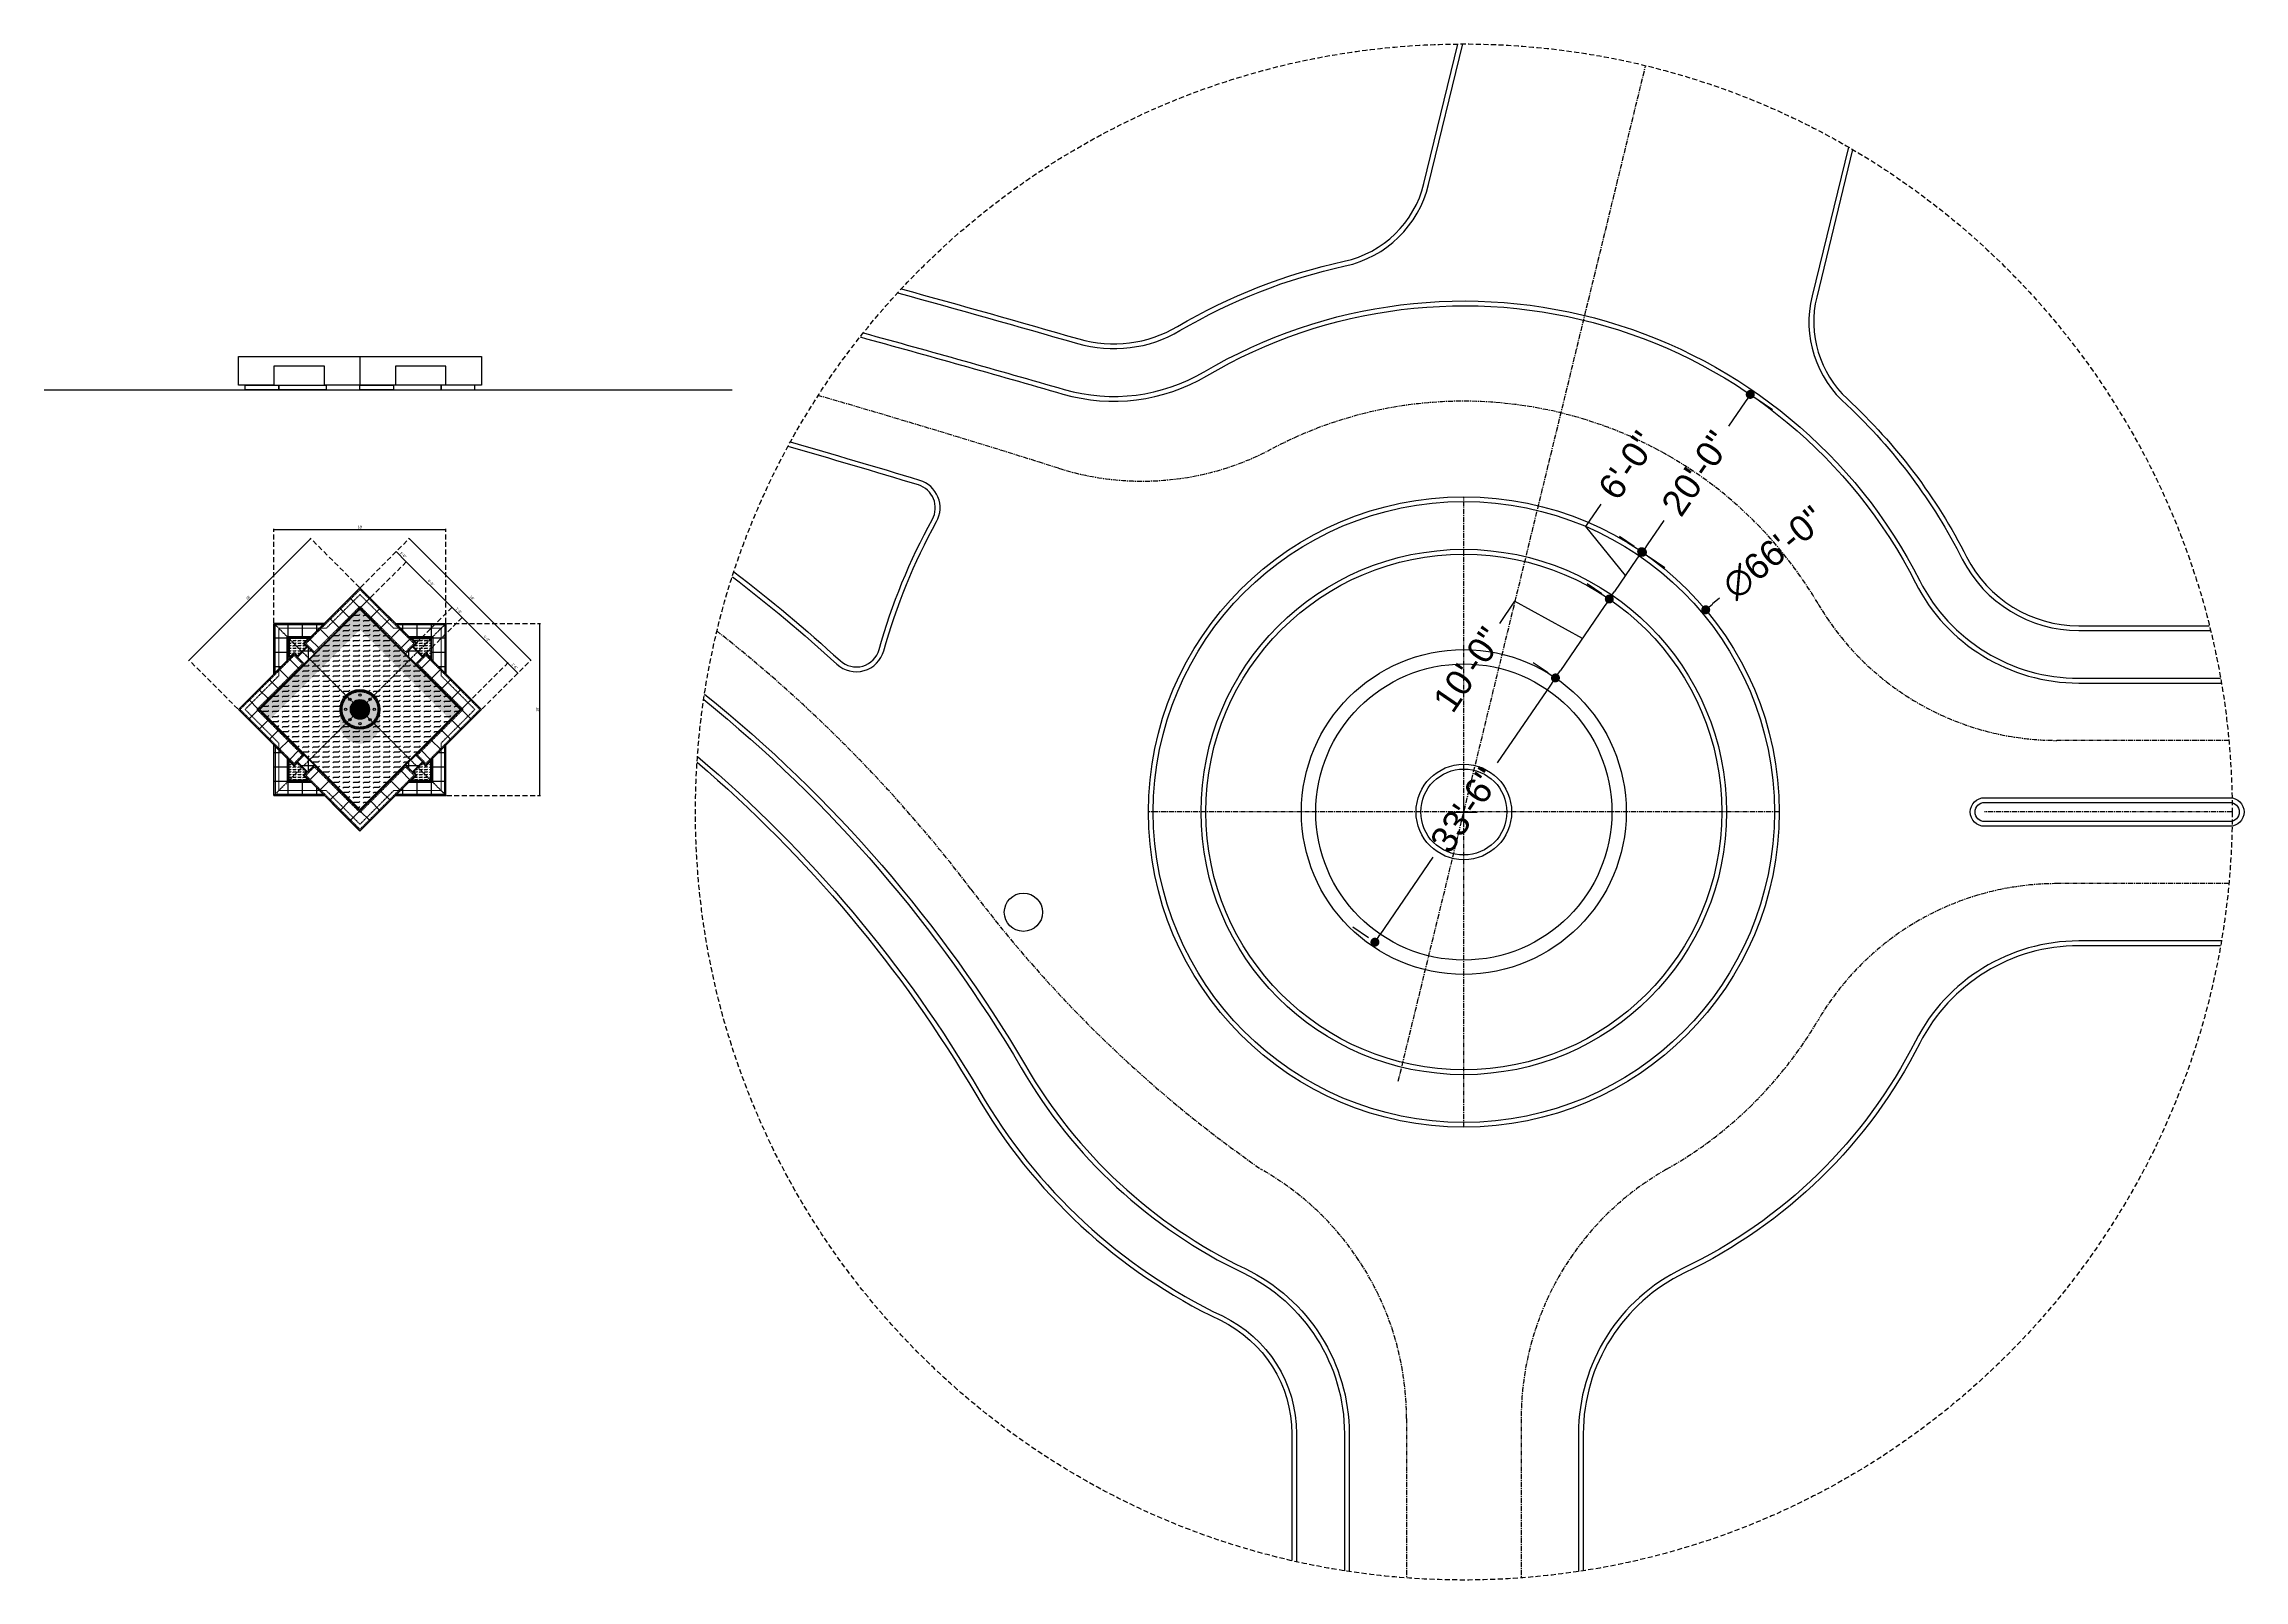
# Model space of a CAD drawing. Header units: inches. Extents: x 50027 to 54188, y -4291 to 1318.
# Drawn here: x 50027 to 52789, y -4291 to -2362 of the extents above; entities that cross this region are included whole.
import ezdxf

# ---------------------------------------------------------------- set-up
doc = ezdxf.new("R2010")
doc.units = ezdxf.units.IN
doc.linetypes.add('CENTER', pattern=[2, 1.25, -0.25, 0.25, -0.25])
doc.linetypes.add('HIDDEN', pattern=[9.525, 6.35, -3.175])
for name, color, linetype in [('06--LINE-1 HID', 2, 'HIDDEN'), ('06--LINE-2', 2, 'Continuous'), ('06--LINE-3', 3, 'Continuous'), ('1_DIM', 1, 'Continuous'), ('F--BLOCKWALL-1', 2, 'Continuous'), ('N--FIXTURE-2', 2, 'Continuous'), ('ROAD CL', 251, 'CENTER'), ('roads & footpath', 161, 'Continuous'), ('WALL HATCH EXIST', 253, 'Continuous'), ('water hatch', 121, 'Continuous')]:
    doc.layers.add(name, color=color, linetype=linetype)
for name, color, linetype, lineweight in [('06--LINE-4', 4, 'Continuous', 40), ('07--DIM-2', 2, 'Continuous', 25), ('H--CLADDING-HID', 9, 'HIDDEN', 18)]:
    doc.layers.add(name, color=color, linetype=linetype, lineweight=lineweight)
doc.styles.add('3-16', font='arial.ttf')
doc.styles.get("Standard").update_dxf_attribs({"font": 'sanss___.ttf'})
doc.dimstyles.new('Copy of 3-8', dxfattribs={"dimscale": 0.4, "dimtxt": 8, "dimasz": 3, "dimexe": 2, "dimexo": 2, "dimgap": 4, "dimtad": 1, "dimdec": 4, "dimzin": 0, "dimdsep": 46, "dimlunit": 4, "dimtxsty": '3-16', "dimblk": 'ARCHTICK', "dimcen": 12, "dimclrd": 1, "dimclre": 252, "dimclrt": 2, "dimadec": 3, "dimazin": 0, "dimtfac": 1, "dimtdec": 4, "dimtofl": 0, "dimtmove": 2, "dimatfit": 3, "dimldrblk": 'AERO', "dimfxl": 0.18, "dimtolj": 1, "dimtzin": 0, "dimarcsym": 1})
doc.dimstyles.new('STANDARD_WS', dxfattribs={"dimscale": 180, "dimtxt": 0.18, "dimasz": 0.0625, "dimexe": 0.1875, "dimexo": 0.0625, "dimgap": 0.09375, "dimtad": 0, "dimdec": 0, "dimzin": 3, "dimdsep": 46, "dimlunit": 4, "dimtxsty": 'Standard', "dimblk": 'DOT', "dimcen": 0.09375, "dimadec": 0, "dimazin": 0, "dimtfac": 1, "dimtdec": 0, "dimtofl": 0, "dimtmove": 1, "dimatfit": 3, "dimldrblk": 'CLOSED', "dimfxl": 1, "dimfrac": 2, "dimtolj": 1, "dimtzin": 3, "dimarcsym": 0})
pattern_1 = [(0, (-2543.1744, 4597.8953), (0, 3.175), [3.175, -3.175]), (45, (-2539.9994, 4597.8953), (0, 3.17499999), [0.79375, -2.90262807, 0.79375, -4.49012807])]
pattern_2 = [(0, (-2543.174, 4597.895), (0, 18), []), (90, (-2543.174, 4597.895), (-18, 1e-15), [])]

# ---------------------------------------------------------------- blocks, each defined once
blk = doc.blocks.new('*U4')
at = {"layer": 'N--FIXTURE-2'}
blk.add_circle((0, 0), 1.5, dxfattribs=at)
blk = doc.blocks.new('*U5')
at = {"color": 0, "linetype": 'ByBlock', "lineweight": -2, "transparency": 16777216}
for p, rotation in [((50405.4, -3197.5), 45.00000000000003), ((50423.4, -3179.5), 315), ((50436.1, -3184.8), 270.0000000000001), ((50441.4, -3197.5), 225), ((50410.7, -3210.2), 90.00000000000004), ((50423.4, -3215.5), 135), ((50436.1, -3210.2), 180)]:
    blk.add_blockref('*U4', p, dxfattribs=dict(at, rotation=rotation))
blk.add_blockref('*U4', (50410.7, -3184.8), dxfattribs=at)
blk = doc.blocks.new('_ArchTick')
at = {"color": 0, "const_width": 0.15}
blk.add_lwpolyline([(-0.5, -0.5), (0.5, 0.5)], dxfattribs=at)
blk = doc.blocks.new('*D103')
at = {"layer": '07--DIM-2', "color": 252, "linetype": 'HIDDEN', "lineweight": -2, "transparency": 16777216}
for p, q in [((50424, -3044.2), (50485.8, -2982.4)), ((50576.7, -3196.9), (50638.5, -3135.1))]:
    blk.add_line(p, q, dxfattribs=at)
at = {"layer": '07--DIM-2', "color": 1, "lineweight": -2, "transparency": 16777216}
blk.add_line((50485.2, -2982.9), (50638, -3135.7), dxfattribs=at)
at = {"layer": 'Defpoints', "color": 0, "transparency": 16777216}
for p in [(50423.4, -3044.8), (50638, -3135.7), (50576.1, -3197.5)]:
    blk.add_point(p, dxfattribs=at)
at = {"layer": '07--DIM-2', "color": 1, "lineweight": -2, "transparency": 16777216, "xscale": 1.2, "yscale": 1.2, "zscale": 1.2}
for p, rotation in [((50485.2, -2982.9), 135), ((50638, -3135.7), 315)]:
    blk.add_blockref('_ArchTick', p, dxfattribs=dict(at, rotation=rotation))
at = {"layer": '07--DIM-2', "color": 2, "transparency": 16777216, "insert": (50563.9, -3057), "char_height": 3.2, "attachment_point": 5, "rotation": 315, "style": '3-16'}
blk.add_mtext("\\A1;18'", dxfattribs=at)
blk = doc.blocks.new('AERO')
blk.add_line((0, 0), (-1, 0))
blk.add_lwpolyline([(-0.7, 0.7), (0, 0), (-0.7, -0.7)])
blk = doc.blocks.new('*D102')
at = {"layer": '07--DIM-2', "color": 252, "linetype": 'HIDDEN', "lineweight": -2, "transparency": 16777216}
for p, q in [((50424, -3044.2), (50469.5, -2998.7)), ((50436.7, -3056.9), (50482.2, -3011.4))]:
    blk.add_line(p, q, dxfattribs=at)
at = {"layer": '07--DIM-2', "color": 1, "lineweight": -2, "transparency": 16777216}
blk.add_line((50468.9, -2999.2), (50481.6, -3012), dxfattribs=at)
at = {"layer": 'Defpoints', "color": 0, "transparency": 16777216}
for p in [(50481.6, -3012), (50423.4, -3044.8), (50436.1, -3057.5)]:
    blk.add_point(p, dxfattribs=at)
at = {"layer": '07--DIM-2', "color": 1, "lineweight": -2, "transparency": 16777216, "xscale": 1.2, "yscale": 1.2, "zscale": 1.2}
for p, rotation in [((50468.9, -2999.2), 134.9999999999959), ((50481.6, -3012), 314.9999999999959)]:
    blk.add_blockref('_ArchTick', p, dxfattribs=dict(at, rotation=rotation))
at = {"layer": '07--DIM-2', "color": 2, "transparency": 16777216, "insert": (50477.6, -3003.3), "char_height": 3.2, "attachment_point": 5, "rotation": 315, "style": '3-16'}
blk.add_mtext('\\A1;1\'-6"', dxfattribs=at)
blk = doc.blocks.new('*D101')
at = {"layer": '07--DIM-2', "color": 252, "linetype": 'HIDDEN', "lineweight": -2, "transparency": 16777216}
for p, q in [((50436.7, -3056.9), (50482.2, -3011.4)), ((50494, -3114.2), (50539.5, -3068.7))]:
    blk.add_line(p, q, dxfattribs=at)
at = {"layer": '07--DIM-2', "color": 1, "lineweight": -2, "transparency": 16777216}
blk.add_line((50481.6, -3012), (50538.9, -3069.2), dxfattribs=at)
at = {"layer": 'Defpoints', "color": 0, "transparency": 16777216}
for p in [(50436.1, -3057.5), (50538.9, -3069.2), (50493.4, -3114.8)]:
    blk.add_point(p, dxfattribs=at)
at = {"layer": '07--DIM-2', "color": 1, "lineweight": -2, "transparency": 16777216, "xscale": 1.2, "yscale": 1.2, "zscale": 1.2}
for p, rotation in [((50481.6, -3012), 134.9999999999959), ((50538.9, -3069.2), 314.9999999999959)]:
    blk.add_blockref('_ArchTick', p, dxfattribs=dict(at, rotation=rotation))
at = {"layer": '07--DIM-2', "color": 2, "transparency": 16777216, "insert": (50512.6, -3038.3), "char_height": 3.2, "attachment_point": 5, "rotation": 315, "style": '3-16'}
blk.add_mtext('\\A1;6\'-9"', dxfattribs=at)
blk = doc.blocks.new('*D104')
at = {"layer": '07--DIM-2', "color": 252, "linetype": 'HIDDEN', "lineweight": -2, "transparency": 16777216}
for p, q in [((50494, -3114.2), (50539.5, -3068.7)), ((50506.7, -3126.9), (50552.2, -3081.4))]:
    blk.add_line(p, q, dxfattribs=at)
at = {"layer": '07--DIM-2', "color": 1, "lineweight": -2, "transparency": 16777216}
blk.add_line((50538.9, -3069.2), (50551.7, -3082), dxfattribs=at)
at = {"layer": 'Defpoints', "color": 0, "transparency": 16777216}
for p in [(50551.7, -3082), (50493.4, -3114.8), (50506.1, -3127.5)]:
    blk.add_point(p, dxfattribs=at)
at = {"layer": '07--DIM-2', "color": 1, "lineweight": -2, "transparency": 16777216, "xscale": 1.2, "yscale": 1.2, "zscale": 1.2}
for p, rotation in [((50538.9, -3069.2), 134.9999999999959), ((50551.7, -3082), 314.9999999999959)]:
    blk.add_blockref('_ArchTick', p, dxfattribs=dict(at, rotation=rotation))
at = {"layer": '07--DIM-2', "color": 2, "transparency": 16777216, "insert": (50547.6, -3073.3), "char_height": 3.2, "attachment_point": 5, "rotation": 315, "style": '3-16'}
blk.add_mtext('\\A1;1\'-6"', dxfattribs=at)
blk = doc.blocks.new('*D105')
at = {"layer": '07--DIM-2', "color": 252, "linetype": 'HIDDEN', "lineweight": -2, "transparency": 16777216}
for p, q in [((50506.7, -3126.9), (50552.2, -3081.4)), ((50551.2, -3196.9), (50609.5, -3138.7))]:
    blk.add_line(p, q, dxfattribs=at)
at = {"layer": '07--DIM-2', "color": 1, "lineweight": -2, "transparency": 16777216}
blk.add_line((50551.7, -3082), (50608.9, -3139.3), dxfattribs=at)
at = {"layer": 'Defpoints', "color": 0, "transparency": 16777216}
for p in [(50506.1, -3127.5), (50608.9, -3139.3), (50550.7, -3197.5)]:
    blk.add_point(p, dxfattribs=at)
at = {"layer": '07--DIM-2', "color": 1, "lineweight": -2, "transparency": 16777216, "xscale": 1.2, "yscale": 1.2, "zscale": 1.2}
for p, rotation in [((50551.7, -3082), 134.9999999999959), ((50608.9, -3139.3), 314.9999999999959)]:
    blk.add_blockref('_ArchTick', p, dxfattribs=dict(at, rotation=rotation))
at = {"layer": '07--DIM-2', "color": 2, "transparency": 16777216, "insert": (50582.6, -3108.3), "char_height": 3.2, "attachment_point": 5, "rotation": 315, "style": '3-16'}
blk.add_mtext('\\A1;6\'-9"', dxfattribs=at)
blk = doc.blocks.new('*D106')
at = {"layer": '07--DIM-2', "color": 252, "linetype": 'HIDDEN', "lineweight": -2, "transparency": 16777216}
for p, q in [((50551.2, -3196.9), (50609.5, -3138.7)), ((50576.7, -3196.9), (50622.2, -3151.4))]:
    blk.add_line(p, q, dxfattribs=at)
at = {"layer": '07--DIM-2', "color": 1, "lineweight": -2, "transparency": 16777216}
blk.add_line((50608.9, -3139.3), (50621.7, -3152), dxfattribs=at)
at = {"layer": 'Defpoints', "color": 0, "transparency": 16777216}
for p in [(50621.7, -3152), (50550.7, -3197.5), (50576.1, -3197.5)]:
    blk.add_point(p, dxfattribs=at)
at = {"layer": '07--DIM-2', "color": 1, "lineweight": -2, "transparency": 16777216, "xscale": 1.2, "yscale": 1.2, "zscale": 1.2}
for p, rotation in [((50608.9, -3139.3), 134.9999999999959), ((50621.7, -3152), 314.9999999999959)]:
    blk.add_blockref('_ArchTick', p, dxfattribs=dict(at, rotation=rotation))
at = {"layer": '07--DIM-2', "color": 2, "transparency": 16777216, "insert": (50617.6, -3143.3), "char_height": 3.2, "attachment_point": 5, "rotation": 315, "style": '3-16'}
blk.add_mtext('\\A1;1\'-6"', dxfattribs=at)
blk = doc.blocks.new('*D99')
at = {"layer": '07--DIM-2', "color": 252, "linetype": 'HIDDEN', "lineweight": -2, "transparency": 16777216}
for p, q in [((50315.4, -3088.7), (50315.4, -2970.8)), ((50531.4, -3088.7), (50531.4, -2970.8))]:
    blk.add_line(p, q, dxfattribs=at)
at = {"layer": '07--DIM-2', "color": 1, "lineweight": -2, "transparency": 16777216}
blk.add_line((50315.4, -2971.6), (50531.4, -2971.6), dxfattribs=at)
at = {"layer": 'Defpoints', "color": 0, "transparency": 16777216}
for p in [(50531.4, -2971.6), (50315.4, -3089.5), (50531.4, -3089.5)]:
    blk.add_point(p, dxfattribs=at)
at = {"layer": '07--DIM-2', "color": 1, "lineweight": -2, "transparency": 16777216, "xscale": 1.2, "yscale": 1.2, "zscale": 1.2, "rotation": 180}
blk.add_blockref('_ArchTick', (50315.4, -2971.6), dxfattribs=at)
at = {"layer": '07--DIM-2', "color": 1, "lineweight": -2, "transparency": 16777216, "xscale": 1.2, "yscale": 1.2, "zscale": 1.2}
blk.add_blockref('_ArchTick', (50531.4, -2971.6), dxfattribs=at)
at = {"layer": '07--DIM-2', "color": 2, "transparency": 16777216, "insert": (50423.4, -2968.4), "char_height": 3.2, "attachment_point": 5, "style": '3-16'}
blk.add_mtext("\\A1;18'", dxfattribs=at)
blk = doc.blocks.new('*D100')
at = {"layer": '07--DIM-2', "color": 1, "lineweight": -2, "transparency": 16777216}
blk.add_line((50361.6, -2982.9), (50208.8, -3135.7), dxfattribs=at)
at = {"layer": '07--DIM-2', "color": 252, "linetype": 'HIDDEN', "lineweight": -2, "transparency": 16777216}
for p, q in [((50422.8, -3044.2), (50361, -2982.4)), ((50270.1, -3196.9), (50208.3, -3135.1))]:
    blk.add_line(p, q, dxfattribs=at)
at = {"layer": 'Defpoints', "color": 0, "transparency": 16777216}
for p in [(50423.4, -3044.8), (50208.8, -3135.7), (50270.7, -3197.5)]:
    blk.add_point(p, dxfattribs=at)
at = {"layer": '07--DIM-2', "color": 1, "lineweight": -2, "transparency": 16777216, "xscale": 1.2, "yscale": 1.2, "zscale": 1.2}
for p, rotation in [((50361.6, -2982.9), 45), ((50208.8, -3135.7), 225)]:
    blk.add_blockref('_ArchTick', p, dxfattribs=dict(at, rotation=rotation))
at = {"layer": '07--DIM-2', "color": 2, "transparency": 16777216, "insert": (50282.9, -3057), "char_height": 3.2, "attachment_point": 5, "rotation": 45, "style": '3-16'}
blk.add_mtext("\\A1;18'", dxfattribs=at)
blk = doc.blocks.new('*D107')
at = {"layer": '07--DIM-2', "color": 252, "linetype": 'HIDDEN', "lineweight": -2, "transparency": 16777216}
for p, q in [((50532.2, -3089.5), (50650.1, -3089.5)), ((50532.2, -3305.5), (50650.1, -3305.5))]:
    blk.add_line(p, q, dxfattribs=at)
at = {"layer": '07--DIM-2', "color": 1, "lineweight": -2, "transparency": 16777216}
blk.add_line((50649.3, -3305.5), (50649.3, -3089.5), dxfattribs=at)
at = {"layer": 'Defpoints', "color": 0, "transparency": 16777216}
for p in [(50531.4, -3089.5), (50649.3, -3089.5), (50531.4, -3305.5)]:
    blk.add_point(p, dxfattribs=at)
at = {"layer": '07--DIM-2', "color": 1, "lineweight": -2, "transparency": 16777216, "xscale": 1.2, "yscale": 1.2, "zscale": 1.2}
for p, rotation in [((50649.3, -3089.5), 90), ((50649.3, -3305.5), 270)]:
    blk.add_blockref('_ArchTick', p, dxfattribs=dict(at, rotation=rotation))
at = {"layer": '07--DIM-2', "color": 2, "transparency": 16777216, "insert": (50646.1, -3197.5), "char_height": 3.2, "attachment_point": 5, "rotation": 90, "style": '3-16'}
blk.add_mtext("\\A1;18'", dxfattribs=at)
blk = doc.blocks.new('_Dot')
at = {"color": 0, "linetype": 'ByBlock', "lineweight": -2}
blk.add_line((-0.5, 0), (-1, 0), dxfattribs=at)
at = {"color": 0, "linetype": 'ByBlock', "const_width": 0.5}
blk.add_lwpolyline([(-0.25, 0, 1), (0.25, 0, 1)], format="xyb", close=True, dxfattribs=at)
blk = doc.blocks.new('*D6')
at = {"layer": '1_DIM', "color": 0, "lineweight": -2, "transparency": 16777216}
for p, q in [((52162.9, -2811.1), (52141.9, -2841.8)), ((52177.4, -2807.5), (52197.1, -2820.9)), ((52040.2, -2990.8), (52061.2, -2960.1)), ((52042.1, -3005.7), (52061.8, -3019.1))]:
    blk.add_line(p, q, dxfattribs=at)
at = {"layer": 'Defpoints', "color": 0, "transparency": 16777216}
for p in [(52168.2, -2801.1), (52169.2, -2801.8), (52032.8, -2999.3)]:
    blk.add_point(p, dxfattribs=at)
at = {"layer": '1_DIM', "color": 0, "lineweight": -2, "transparency": 16777216, "xscale": 11.25, "yscale": 11.25, "zscale": 11.25}
for p, rotation in [((52169.2, -2801.8), 55.6780627452761), ((52033.9, -3000.1), 235.6780627452761)]:
    blk.add_blockref('_Dot', p, dxfattribs=dict(at, rotation=rotation))
at = {"layer": '1_DIM', "color": 0, "transparency": 16777216, "insert": (52101.6, -2900.9), "char_height": 32.4, "attachment_point": 5, "rotation": 55.6781}
blk.add_mtext('\\A1;20\'-0"', dxfattribs=at)
blk = doc.blocks.new('_Closed')
at = {"color": 0, "linetype": 'ByBlock', "lineweight": -2}
for p, q in [((-1, 0.17), (0, 0)), ((-1, 0.17), (-1, -0.17)), ((0, 0), (-1, -0.17)), ((0, 0), (-1, 0))]:
    blk.add_line(p, q, dxfattribs=at)
blk = doc.blocks.new('*D7')
at = {"layer": '1_DIM', "color": 0, "lineweight": -2, "transparency": 16777216}
for p, q in [((52130.5, -3057.8), (52121.9, -3065)), ((51809.6, -3343.2), (51809.6, -3309.5)), ((51792.7, -3326.4), (51826.4, -3326.4))]:
    blk.add_line(p, q, dxfattribs=at)
at = {"layer": 'Defpoints', "color": 0, "transparency": 16777216}
for p in [(52113.3, -3072.3), (51505.8, -3580.5)]:
    blk.add_point(p, dxfattribs=at)
at = {"layer": '1_DIM', "color": 0, "lineweight": -2, "transparency": 16777216, "xscale": 11.25, "yscale": 11.25, "zscale": 11.25, "rotation": 219.9186240931261}
blk.add_blockref('_Dot', (52113.3, -3072.3), dxfattribs=at)
at = {"layer": '1_DIM', "color": 0, "transparency": 16777216, "insert": (52198.8, -3000.7), "char_height": 32.4, "attachment_point": 5, "rotation": 39.9186}
blk.add_mtext('\\A1;∅66\'-0"', dxfattribs=at)
blk = doc.blocks.new('*D8')
at = {"layer": '1_DIM', "color": 0, "lineweight": -2, "transparency": 16777216}
for p, q in [((51962.8, -2967.6), (51981.8, -2939.7)), ((52012.5, -3029.1), (51962.8, -2967.6)), ((52023.5, -2993), (52005, -2980.3)), ((52026.5, -3008.6), (51998.6, -3049.5)), ((51982.9, -3052.4), (51964.4, -3039.8))]:
    blk.add_line(p, q, dxfattribs=at)
at = {"layer": 'Defpoints', "color": 0, "transparency": 16777216}
for p in [(52032.8, -2999.3), (51992.2, -3058.8), (51992.2, -3058.8)]:
    blk.add_point(p, dxfattribs=at)
at = {"layer": '1_DIM', "color": 0, "lineweight": -2, "transparency": 16777216, "xscale": 11.25, "yscale": 11.25, "zscale": 11.25}
for p, rotation in [((52032.8, -2999.3), 55.67806274526532), ((51992.2, -3058.8), 235.6780627452654)]:
    blk.add_blockref('_Dot', p, dxfattribs=dict(at, rotation=rotation))
at = {"layer": '1_DIM', "color": 0, "transparency": 16777216, "insert": (52015.1, -2890.9), "char_height": 32.4, "attachment_point": 5, "rotation": 55.6781}
blk.add_mtext('\\A1;6\'-0"', dxfattribs=at)
blk = doc.blocks.new('*D9')
at = {"layer": '1_DIM', "color": 0, "lineweight": -2, "transparency": 16777216}
for p, q in [((51873.3, -3061.6), (51854.3, -3089.5)), ((51958.4, -3108.3), (51873.3, -3061.6)), ((51982.9, -3052.4), (51964.4, -3039.8)), ((51985.9, -3068.1), (51930.9, -3148.6)), ((51915.3, -3151.5), (51896.7, -3138.9))]:
    blk.add_line(p, q, dxfattribs=at)
at = {"layer": 'Defpoints', "color": 0, "transparency": 16777216}
for p in [(51992.2, -3058.8), (51924.6, -3157.9), (51924.6, -3157.9)]:
    blk.add_point(p, dxfattribs=at)
at = {"layer": '1_DIM', "color": 0, "lineweight": -2, "transparency": 16777216, "xscale": 11.25, "yscale": 11.25, "zscale": 11.25}
for p, rotation in [((51992.2, -3058.8), 55.67806274540376), ((51924.6, -3157.9), 235.6780627454038)]:
    blk.add_blockref('_Dot', p, dxfattribs=dict(at, rotation=rotation))
at = {"layer": '1_DIM', "color": 0, "transparency": 16777216, "insert": (51814.8, -3147.4), "char_height": 32.4, "attachment_point": 5, "rotation": 55.6781}
blk.add_mtext('\\A1;10\'-0"', dxfattribs=at)
blk = doc.blocks.new('*D10')
at = {"layer": '1_DIM', "color": 0, "lineweight": -2, "transparency": 16777216}
for p, q in [((51915.3, -3151.5), (51896.7, -3138.9)), ((51918.2, -3167.2), (51851.6, -3264.7)), ((51704.3, -3480.6), (51770.9, -3383)), ((51689.7, -3484.3), (51670, -3470.9))]:
    blk.add_line(p, q, dxfattribs=at)
at = {"layer": 'Defpoints', "color": 0, "transparency": 16777216}
for p in [(51924.6, -3157.9), (51697.9, -3489.9), (51699, -3490.6)]:
    blk.add_point(p, dxfattribs=at)
at = {"layer": '1_DIM', "color": 0, "lineweight": -2, "transparency": 16777216, "xscale": 11.25, "yscale": 11.25, "zscale": 11.25}
for p, rotation in [((51924.6, -3157.9), 55.67806274540376), ((51697.9, -3489.9), 235.6780627454038)]:
    blk.add_blockref('_Dot', p, dxfattribs=dict(at, rotation=rotation))
at = {"layer": '1_DIM', "color": 0, "transparency": 16777216, "insert": (51811.2, -3323.9), "char_height": 32.4, "attachment_point": 5, "rotation": 55.6781}
blk.add_mtext('\\A1;33\'-6"', dxfattribs=at)

msp = doc.modelspace()

# ---------------------------------------------------------------- hatches: boundary and pattern name
at = {"layer": 'WALL HATCH EXIST'}
h = msp.add_hatch(dxfattribs=at)
h.set_pattern_fill('_USER', color=250, scale=18, angle=45, double=1, pattern_type=0)
h.set_pattern_definition([(45, (50423.391, -3070.23), (-12.728, 12.728), []), (135, (50423.391, -3070.23), (-12.728, -12.728), [])])
h.paths.add_polyline_path([(50480.66697, -3127.50568), (50423.39132, -3070.23003), (50366.11567, -3127.50568), (50353.38774, -3114.77776), (50423.39132, -3044.77419), (50493.39489, -3114.77776)])
h = msp.add_hatch(dxfattribs=at)
h.set_pattern_fill('_USER', color=250, scale=18, double=1, pattern_type=0)
h.set_pattern_definition([(0, (50333.391, -3107.51), (0, 18), []), (90, (50333.391, -3107.51), (-18, 1e-15), [])])
h.paths.add_polyline_path([(50378.65625, -3089.50925), (50315.39132, -3089.50925), (50315.39132, -3152.77419), (50333.39132, -3134.77419), (50333.39132, -3107.50925), (50360.65625, -3107.50925)])
h = msp.add_hatch(dxfattribs=at)
h.set_pattern_fill('_USER', color=250, scale=18, double=1, pattern_type=0)
h.set_pattern_definition([(0, (50513.391, -3107.51), (0, 18), []), (90, (50513.391, -3107.51), (-18, 1e-15), [])])
h.paths.add_polyline_path([(50468.12638, -3089.50925), (50531.39132, -3089.50925), (50531.39132, -3152.77419), (50513.39132, -3134.77419), (50513.39132, -3107.50925), (50486.12638, -3107.50925)])
h = msp.add_hatch(dxfattribs=at)
h.set_pattern_fill('_USER', color=250, scale=18, double=1, pattern_type=0)
h.set_pattern_definition(pattern_2)
h.paths.add_polyline_path([(50344.90246, -3131.74832), (50353.38774, -3140.2336), (50366.11567, -3127.50568), (50357.63039, -3119.0204)])
h = msp.add_hatch(dxfattribs=at)
h.set_pattern_fill('_USER', color=250, scale=18, double=1, pattern_type=0)
h.set_pattern_definition(pattern_2)
h.paths.add_polyline_path([(50501.88017, -3131.74832), (50493.39489, -3140.2336), (50480.66697, -3127.50568), (50489.15225, -3119.0204)])
h = msp.add_hatch(dxfattribs=at)
h.set_pattern_fill('FLEX', color=250, scale=0.5)
h.set_pattern_definition(pattern_1)
h.paths.add_polyline_path([(50490.56646, -3119.0204), (50494.8091, -3114.77776), (50488.54059, -3108.50925), (50512.39132, -3108.50925), (50512.39132, -3132.35998), (50506.12281, -3126.09147), (50501.88017, -3130.33411)])
h = msp.add_hatch(dxfattribs=at)
h.set_pattern_fill('_USER', color=250, scale=18, angle=45, double=1, pattern_type=0)
h.set_pattern_definition([(45, (50296.112, -3197.51), (-12.728, 12.728), []), (135, (50296.112, -3197.51), (-12.728, -12.728), [])])
h.paths.add_polyline_path([(50340.65982, -3267.51283), (50270.65625, -3197.50925), (50340.65982, -3127.50568), (50353.38774, -3140.2336), (50296.1121, -3197.50925), (50353.38774, -3254.7849)])
h = msp.add_hatch(dxfattribs=at)
h.set_pattern_fill('_USER', color=250, scale=18, angle=45, double=1, pattern_type=0)
h.set_pattern_definition([(45, (50550.67, -3197.51), (-12.728, 12.728), []), (135, (50550.67, -3197.51), (-12.728, -12.728), [])])
h.paths.add_polyline_path([(50506.12281, -3127.50568), (50576.12638, -3197.50925), (50506.12281, -3267.51283), (50493.39489, -3254.7849), (50550.67054, -3197.50925), (50493.39489, -3140.2336)])
h = msp.add_hatch(color=251, dxfattribs=at)
h.dxf.hatch_style = 1
edge = h.paths.add_edge_path()
edge.add_arc((50423.39132, -3197.50925), 12, 0, 360)
edge = h.paths.add_edge_path()
edge.add_arc((50423.39132, -3197.50925), 24, 0, 180)
edge.add_arc((50423.39132, -3197.50925), 24, 180, 360)
h = msp.add_hatch(color=250, dxfattribs=at)
h.dxf.hatch_style = 1
edge = h.paths.add_edge_path()
edge.add_arc((50423.39132, -3197.50925), 12, 0, 360)
h = msp.add_hatch(dxfattribs=at)
h.set_pattern_fill('_USER', color=250, scale=18, double=1, pattern_type=0)
h.set_pattern_definition([(0, (50333.391, -3287.51), (0, 18), []), (90, (50333.391, -3287.51), (-18, 1e-15), [])])
h.paths.add_polyline_path([(50378.65625, -3305.50925), (50315.39132, -3305.50925), (50315.39132, -3242.24432), (50333.39132, -3260.24432), (50333.39132, -3287.50925), (50360.65625, -3287.50925)])
h = msp.add_hatch(dxfattribs=at)
h.set_pattern_fill('_USER', color=250, scale=18, double=1, pattern_type=0)
h.set_pattern_definition(pattern_2)
h.paths.add_polyline_path([(50357.63039, -3275.99811), (50366.11567, -3267.51283), (50353.38774, -3254.7849), (50344.90246, -3263.27018)])
h = msp.add_hatch(dxfattribs=at)
h.set_pattern_fill('_USER', color=250, scale=18, double=1, pattern_type=0)
h.set_pattern_definition([(0, (50513.391, -3287.51), (0, 18), []), (90, (50513.391, -3287.51), (-18, 1e-15), [])])
h.paths.add_polyline_path([(50468.12638, -3305.50925), (50531.39132, -3305.50925), (50531.39132, -3242.24432), (50513.39132, -3260.24432), (50513.39132, -3287.50925), (50486.12638, -3287.50925)])
h = msp.add_hatch(dxfattribs=at)
h.set_pattern_fill('_USER', color=250, scale=18, double=1, pattern_type=0)
h.set_pattern_definition(pattern_2)
h.paths.add_polyline_path([(50489.15225, -3275.99811), (50480.66697, -3267.51283), (50493.39489, -3254.7849), (50501.88017, -3263.27018)])
h = msp.add_hatch(dxfattribs=at)
h.set_pattern_fill('_USER', color=250, scale=18, angle=45, double=1, pattern_type=0)
h.set_pattern_definition([(45, (50423.391, -3324.788), (-12.728, 12.728), []), (135, (50423.391, -3324.788), (-12.728, -12.728), [])])
h.paths.add_polyline_path([(50366.11567, -3267.51283), (50423.39132, -3324.78847), (50480.66697, -3267.51283), (50493.39489, -3280.24075), (50423.39132, -3350.24432), (50353.38774, -3280.24075)])
at = {"layer": 'water hatch'}
h = msp.add_hatch(dxfattribs=at)
h.set_pattern_fill('FLEX', color=250)
h.set_pattern_definition([(0, (-2543.1744, 4597.895), (0, 6.35), [6.35, -6.35]), (45, (-2536.8244, 4597.8953), (0, 6.35), [1.5875, -5.8052561, 1.5875, -8.9802561])])
h.paths.add_polyline_path([(50297.52631, -3197.50925), (50423.39132, -3071.64425), (50549.25632, -3197.50925), (50423.39132, -3323.37426)])
edge = h.paths.add_edge_path(flags=16)
edge.add_arc((50423.39132, -3197.50925), 25, 0, 360)
h = msp.add_hatch(color=250, dxfattribs=at)
h.dxf.hatch_style = 1
h.paths.add_polyline_path([(50423.39132, -3071.64425), (50297.52631, -3197.50925), (50310.25423, -3210.23718), (50423.39132, -3097.10009), (50536.5284, -3210.23718), (50549.25632, -3197.50925)])
h = msp.add_hatch(dxfattribs=at)
h.set_pattern_fill('FLEX', color=250, scale=0.5)
h.set_pattern_definition(pattern_1)
h.paths.add_polyline_path([(50356.21617, -3119.0204), (50351.97353, -3114.77776), (50358.24204, -3108.50925), (50334.39132, -3108.50925), (50334.39132, -3132.35998), (50340.65982, -3126.09147), (50344.90246, -3130.33411)])
h = msp.add_hatch(color=250, dxfattribs=at)
h.dxf.hatch_style = 1
edge = h.paths.add_edge_path()
edge.add_line((50398.39132, -3197.50925), (50398.39132, -3215.50925))
edge.add_arc((50423.39132, -3215.50925), 25, 180, 360)
edge.add_line((50448.39132, -3215.50925), (50448.39132, -3197.50925))
edge.add_arc((50423.39132, -3197.50925), 25, -180, 0, ccw=False)
h = msp.add_hatch(dxfattribs=at)
h.set_pattern_fill('FLEX', color=250, scale=0.5)
h.set_pattern_definition(pattern_1)
h.paths.add_polyline_path([(50356.21617, -3275.99811), (50351.97353, -3280.24075), (50358.24204, -3286.50925), (50334.39132, -3286.50925), (50334.39132, -3262.65853), (50340.65982, -3268.92704), (50344.90246, -3264.6844)])
h = msp.add_hatch(dxfattribs=at)
h.set_pattern_fill('FLEX', color=250, scale=0.5)
h.set_pattern_definition(pattern_1)
h.paths.add_polyline_path([(50490.56646, -3275.99811), (50494.8091, -3280.24075), (50488.54059, -3286.50925), (50512.39132, -3286.50925), (50512.39132, -3262.65853), (50506.12281, -3268.92704), (50501.88017, -3264.6844)])

# ---------------------------------------------------------------- linework, layer by layer
for p, q in [((50423.39132, -2754.16579), (50423.39132, -2790.16579)), ((50026.62406, -2796.16579), (50890.71966, -2796.16579))]:
    msp.add_line(p, q)
for points in [[(50270.65625, -2790.16579), (50270.65625, -2754.16579), (50576.12638, -2754.16579), (50576.12638, -2790.16579), (50531.39132, -2790.16579), (50531.39132, -2766.16579), (50468.12638, -2766.16579), (50468.12638, -2790.16579), (50378.65625, -2790.16579), (50378.65625, -2766.16579), (50315.39132, -2766.16579), (50315.39132, -2790.16579)], [(50279.14153, -2790.16579), (50321.39132, -2790.16579), (50321.39132, -2796.16579), (50279.14153, -2796.16579)], [(50321.39132, -2790.16579), (50381.14153, -2790.16579), (50381.14153, -2796.16579), (50321.39132, -2796.16579)], [(50423.39132, -2790.16579), (50381.14153, -2790.16579), (50381.14153, -2796.16579), (50423.39132, -2796.16579)], [(50423.39132, -2790.16579), (50465.6411, -2790.16579), (50465.6411, -2796.16579), (50423.39132, -2796.16579)], [(50525.39132, -2790.16579), (50465.6411, -2790.16579), (50465.6411, -2796.16579), (50525.39132, -2796.16579)], [(50567.6411, -2790.16579), (50525.39132, -2790.16579), (50525.39132, -2796.16579), (50567.6411, -2796.16579)]]:
    msp.add_lwpolyline(points, close=True)
at = {"linetype": 'HIDDEN'}
msp.add_circle((51809.55147, -3326.36964), 964.86227, dxfattribs=at)
msp.add_circle((51256.50345, -3452.29333), 24)
at = {"layer": '06--LINE-1 HID', "ltscale": 0.1}
for points in [[(50480.66697, -3125.38436), (50423.39132, -3068.10871), (50366.11567, -3125.38436), (50355.50907, -3114.77776), (50423.39132, -3046.89551), (50491.27357, -3114.77776)], [(50340.65982, -3265.3915), (50272.77757, -3197.50925), (50340.65982, -3129.627), (50351.26642, -3140.2336), (50293.99078, -3197.50925), (50351.26642, -3254.7849)], [(50506.12281, -3129.627), (50574.00506, -3197.50925), (50506.12281, -3265.3915), (50495.51621, -3254.7849), (50552.79186, -3197.50925), (50495.51621, -3140.2336)], [(50366.11567, -3269.63415), (50423.39132, -3326.90979), (50480.66697, -3269.63415), (50491.27357, -3280.24075), (50423.39132, -3348.123), (50355.50907, -3280.24075)]]:
    msp.add_lwpolyline(points, close=True, dxfattribs=at)
for points in [[(50316.89132, -3153.39551), (50316.89132, -3091.00925), (50379.27757, -3091.00925)], [(50467.50506, -3091.00925), (50529.89132, -3091.00925), (50529.89132, -3153.39551)], [(50331.89132, -3138.39551), (50331.89132, -3106.00925), (50364.27757, -3106.00925)], [(50482.50506, -3106.00925), (50514.89132, -3106.00925), (50514.89132, -3138.39551)], [(50316.89132, -3241.623), (50316.89132, -3304.00925), (50379.27757, -3304.00925)], [(50331.89132, -3256.623), (50331.89132, -3289.00925), (50364.27757, -3289.00925)], [(50467.50506, -3304.00925), (50529.89132, -3304.00925), (50529.89132, -3241.623)], [(50482.50506, -3289.00925), (50514.89132, -3289.00925), (50514.89132, -3256.623)]]:
    msp.add_lwpolyline(points, dxfattribs=at)
for radius in [22.5, 10.5]:
    msp.add_circle((50423.39132, -3197.50925), radius, dxfattribs=at)
at = {"layer": '06--LINE-2'}
for points in [[(50378.65625, -3089.50925), (50315.39132, -3089.50925), (50315.39132, -3152.77419), (50333.39132, -3134.77419), (50333.39132, -3107.50925), (50360.65625, -3107.50925)], [(50468.12638, -3089.50925), (50531.39132, -3089.50925), (50531.39132, -3152.77419), (50513.39132, -3134.77419), (50513.39132, -3107.50925), (50486.12638, -3107.50925)], [(50378.65625, -3305.50925), (50315.39132, -3305.50925), (50315.39132, -3242.24432), (50333.39132, -3260.24432), (50333.39132, -3287.50925), (50360.65625, -3287.50925)], [(50468.12638, -3305.50925), (50531.39132, -3305.50925), (50531.39132, -3242.24432), (50513.39132, -3260.24432), (50513.39132, -3287.50925), (50486.12638, -3287.50925)]]:
    msp.add_lwpolyline(points, close=True, dxfattribs=at)
at = {"layer": '06--LINE-3'}
for points in [[(50480.66697, -3127.50568), (50423.39132, -3070.23003), (50366.11567, -3127.50568), (50353.38774, -3114.77776), (50423.39132, -3044.77419), (50493.39489, -3114.77776)], [(50344.90246, -3131.74832), (50353.38774, -3140.2336), (50366.11567, -3127.50568), (50357.63039, -3119.0204)], [(50501.88017, -3131.74832), (50493.39489, -3140.2336), (50480.66697, -3127.50568), (50489.15225, -3119.0204)], [(50340.65982, -3267.51283), (50270.65625, -3197.50925), (50340.65982, -3127.50568), (50353.38774, -3140.2336), (50296.1121, -3197.50925), (50353.38774, -3254.7849)], [(50506.12281, -3127.50568), (50576.12638, -3197.50925), (50506.12281, -3267.51283), (50493.39489, -3254.7849), (50550.67054, -3197.50925), (50493.39489, -3140.2336)], [(50357.63039, -3275.99811), (50366.11567, -3267.51283), (50353.38774, -3254.7849), (50344.90246, -3263.27018)], [(50489.15225, -3275.99811), (50480.66697, -3267.51283), (50493.39489, -3254.7849), (50501.88017, -3263.27018)], [(50366.11567, -3267.51283), (50423.39132, -3324.78847), (50480.66697, -3267.51283), (50493.39489, -3280.24075), (50423.39132, -3350.24432), (50353.38774, -3280.24075)]]:
    msp.add_lwpolyline(points, close=True, dxfattribs=at)
at = {"layer": '06--LINE-4'}
for radius in [24, 12]:
    msp.add_circle((50423.39132, -3197.50925), radius, dxfattribs=at)
at = {"layer": 'F--BLOCKWALL-1', "lineweight": -3}
for radius in [204, 186, 60, 54]:
    msp.add_circle((51809.55147, -3326.36964), radius, dxfattribs=at)
at = {"layer": 'H--CLADDING-HID', "ltscale": 0.1}
msp.add_lwpolyline([(50465.6411, -3095.50925), (50423.39132, -3053.25947), (50381.14153, -3095.50925), (50321.39132, -3095.50925), (50321.39132, -3155.25947), (50279.14153, -3197.50925), (50321.39132, -3239.75904), (50321.39132, -3299.50925), (50381.14153, -3299.50925), (50423.39132, -3341.75904), (50465.6411, -3299.50925), (50525.39132, -3299.50925), (50525.39132, -3239.75904), (50567.6411, -3197.50925), (50525.39132, -3155.25947), (50525.39132, -3095.50925)], close=True, dxfattribs=at)
at = {"layer": 'ROAD CL', "color": 1, "ltscale": 5}
for p, q in [((51727.22817, -3664.49221), (52037.80043, -2388.89345)), ((52205.55147, -3326.36964), (51413.55147, -3326.36964))]:
    msp.add_line(p, q, dxfattribs=at)
at = {"layer": 'ROAD CL', "ltscale": 5}
msp.add_line((51809.55147, -3722.36964), (51809.55147, -2930.36964), dxfattribs=at)
at = {"layer": 'ROAD CL'}
for p, q in [((50315.39132, -3089.50925), (50531.39132, -3305.50925)), ((50531.39132, -3089.50925), (50315.39132, -3305.50925))]:
    msp.add_line(p, q, dxfattribs=at)
at = {"layer": 'ROAD CL', "color": 1, "ltscale": 5}
for points in [[(52770.20707, -3236.36964), (52554.30109, -3236.36964, -0.2657967098), (52254.33249, -3064.78631, 0.401108977), (51568.21772, -2870.2841, -0.20078208), (51300.65644, -2894.53589, 0.0059271009), (50998.87369, -2803.14815)], [(50871.78385, -3099.32099, -0.063590926), (51190.62039, -3423.21137, 0.0799494502), (51555.08571, -3775.2607, -0.2700647044), (51737.55147, -4088.4405), (51737.55147, -4288.54176)], [(52770.20707, -3416.36964), (52554.30109, -3416.36964, 0.2657967098), (52254.33249, -3587.95297, -0.1316152445), (52064.01722, -3775.2607, 0.2700647044), (51881.55147, -4088.4405), (51881.55147, -4288.54176)]]:
    msp.add_lwpolyline(points, format="xyb", dxfattribs=at)
msp.add_lwpolyline([(52774.41373, -3326.36964), (52463.55041, -3326.36964)], dxfattribs=at)
at = {"layer": 'roads & footpath'}
for points in [[(51098.54985, -2674.11517, -0.0031784493), (51324.29398, -2737.84394, 0.2063712997), (51453.12171, -2721.58718, -0.0798155617), (51660.49054, -2640.37779, 0.2869729437), (51765.2504, -2538.17462), (51808.2731, -2361.50822)], [(51103.13283, -2669.15437, -0.0031364434), (51325.96077, -2732.0801, 0.2063712997), (51450.07529, -2716.4181, -0.0798092327), (51659.1991, -2634.5184, 0.2870075863), (51759.4207, -2536.75525), (51802.08157, -2361.53629)], [(52292.38003, -2491.00399), (52246.84485, -2677.98977, 0.283051985), (52290.89685, -2815.22203, -0.0861589105), (52435.51454, -3008.60521, 0.2824333094), (52581.75092, -3098.36964), (52747.08823, -3098.36964)], [(52297.78026, -2494.14861), (52252.67455, -2679.40913, 0.2718413078), (52291.15345, -2807.40576, -0.0884747654), (52440.86465, -3005.88927, 0.2824333094), (52581.75092, -3092.36964), (52745.60872, -3092.36964)], [(51051.37494, -2729.60541, -0.0035965467), (51305.95925, -2801.24613, 0.2063712997), (51486.63229, -2778.44701, -0.4327326107), (52376.66331, -3038.48049, 0.2824333094), (52581.75092, -3164.36964), (52760.71664, -3164.36964)], [(51055.42644, -2724.49371, -0.003561764), (51307.62604, -2795.48229, 0.2063712997), (51483.58587, -2773.27794, -0.4327326107), (52382.01342, -3035.76456, 0.2824333094), (52581.75092, -3158.36964), (52759.67524, -3158.36964)], [(50891.07918, -3030.78911, -0.0229984221), (51022.14243, -3140.65045, 0.5603906679), (51081.19621, -3123.79959, -0.058144994), (51147.40187, -2961.54926, 0.4771166806), (51126.29221, -2909.71823, 0.0031982794), (50963.92543, -2861.74528, 0.0031982794)], [(50893.04633, -3024.74483, -0.023280151), (51026.20413, -3136.23427, 0.5603906679), (51075.41561, -3122.1919, -0.058144994), (51142.14671, -2958.65386, 0.4771166806), (51124.55533, -2915.46134, 0.0032234395), (50960.98303, -2867.14115, 0.0032234395)], [(50855.08763, -3185.09693, -0.0900074672), (51253.77764, -3647.74086, 0.1511259977), (51532.2905, -3905.41226, -0.2886997562), (51659.55147, -4107.44582), (51659.55147, -4279.5009)], [(50856.12962, -3178.22793, -0.0905261102), (51258.96059, -3644.71801, 0.1511349988), (51534.88172, -3900.00065, -0.2886997562), (51665.55147, -4107.44582), (51665.55147, -4280.42582)], [(50847.22337, -3256.48527, -0.0840115899), (51201.81206, -3677.73385, 0.1511435425), (51506.37826, -3959.52839, -0.2886997562), (51599.55147, -4107.44582), (51599.55147, -4268.10166)], [(50846.71186, -3263.92703, -0.0833306019), (51196.62954, -3680.75744, 0.1511349988), (51503.78703, -3964.94, -0.2886997562), (51593.55147, -4107.44582), (51593.55147, -4266.7436)], [(52760.71664, -3488.36964), (52581.75092, -3488.36964, 0.2824333094), (52376.66331, -3614.25879, -0.1650982146), (52084.22121, -3900.00065, 0.2886997562), (51953.55147, -4107.44582), (51953.55147, -4280.42582)], [(52759.67524, -3494.36964), (52581.75092, -3494.36964, 0.2824333094), (52382.01342, -3616.97472, -0.1650982146), (52086.81244, -3905.41226, 0.2886997562), (51959.55147, -4107.44582), (51959.55147, -4279.5009)]]:
    msp.add_lwpolyline(points, format="xyb", dxfattribs=at)
for points in [[(52463.54511, -3308.36964), (52771.22274, -3308.36964, -1), (52771.22274, -3344.36964), (52463.54511, -3344.36964, -0.9996467482)], [(52463.54627, -3314.36964), (52771.22274, -3314.36964, -1), (52771.22274, -3338.36964), (52463.54511, -3338.36964, -0.9996070602)]]:
    msp.add_lwpolyline(points, format="xyb", close=True, dxfattribs=at)
for radius in [396, 390, 330, 324]:
    msp.add_circle((51809.55147, -3326.36964), radius, dxfattribs=at)
at = {"layer": 'water hatch'}
for points in [[(50297.52631, -3197.50925), (50423.39132, -3071.64425), (50549.25632, -3197.50925), (50423.39132, -3323.37426)], [(50356.21617, -3119.0204), (50351.97353, -3114.77776), (50358.24204, -3108.50925), (50334.39132, -3108.50925), (50334.39132, -3132.35998), (50340.65982, -3126.09147), (50344.90246, -3130.33411)], [(50490.56646, -3119.0204), (50494.8091, -3114.77776), (50488.54059, -3108.50925), (50512.39132, -3108.50925), (50512.39132, -3132.35998), (50506.12281, -3126.09147), (50501.88017, -3130.33411)], [(50356.21617, -3275.99811), (50351.97353, -3280.24075), (50358.24204, -3286.50925), (50334.39132, -3286.50925), (50334.39132, -3262.65853), (50340.65982, -3268.92704), (50344.90246, -3264.6844)], [(50490.56646, -3275.99811), (50494.8091, -3280.24075), (50488.54059, -3286.50925), (50512.39132, -3286.50925), (50512.39132, -3262.65853), (50506.12281, -3268.92704), (50501.88017, -3264.6844)]]:
    msp.add_lwpolyline(points, close=True, dxfattribs=at)
msp.add_circle((50423.39132, -3197.50925), 25, dxfattribs=at)

# ---------------------------------------------------------------- block references
msp.add_blockref('*U5', (0, 0))

# ---------------------------------------------------------------- dimensions: what is measured, and where the dimension line sits
at = {"layer": '07--DIM-2'}
for p2, distance, picture, middle in [((50270.65625, -3197.50925), -87.43791, '*D100', (50282.90918, -3057.02711)), ((50576.12638, -3197.50925), 87.43791, '*D103', (50563.87346, -3057.02711)), ((50436.11924, -3057.50211), 64.38941, '*D102', (50477.57213, -3003.32129))]:
    dim = msp.add_aligned_dim(p1=(50423.39132, -3044.77419), p2=p2, distance=distance, dimstyle='Copy of 3-8', dxfattribs=at)
    dim.commit()
    dim.dimension.update_dxf_attribs({"geometry": picture, "text_midpoint": middle})
dim = msp.add_linear_dim(base=(50531.39132, -2971.58502), p1=(50315.39132, -3089.50925), p2=(50531.39132, -3089.50925), dimstyle='Copy of 3-8', dxfattribs=at)
dim.commit()
dim.dimension.update_dxf_attribs({"geometry": '*D99', "text_midpoint": (50423.39132, -2968.35118)})
for base, p1, p2, angle, picture, middle in [((50538.92508, -3069.24757), (50436.11924, -3057.50211), (50493.39489, -3114.77776), 135, '*D101', (50512.57392, -3038.32308)), ((50551.653, -3081.97549), (50493.39489, -3114.77776), (50506.12281, -3127.50568), 135, '*D104', (50547.5757, -3073.32487)), ((50608.92865, -3139.25114), (50506.12281, -3127.50568), (50550.67054, -3197.50925), 135, '*D105', (50582.57749, -3108.32665)), ((50649.31555, -3089.50925), (50531.39132, -3305.50925), (50531.39132, -3089.50925), 90, '*D107', (50646.08172, -3197.50925)), ((50621.65657, -3151.97906), (50550.67054, -3197.50925), (50576.12638, -3197.50925), 135, '*D106', (50617.57928, -3143.32844))]:
    dim = msp.add_linear_dim(base=base, p1=p1, p2=p2, angle=angle, dimstyle='Copy of 3-8', dxfattribs=at)
    dim.commit()
    dim.dimension.update_dxf_attribs({"geometry": picture, "text_midpoint": middle})
at = {"layer": '1_DIM'}
for p2, distance, picture, middle in [((52168.15517, -2801.10839), -1.29466, '*D6', (52101.56333, -2900.94427)), ((51992.23637, -3058.78372), 0, '*D8', (51991.31642, -2925.74325))]:
    dim = msp.add_aligned_dim(p1=(52032.83302, -2999.32018), p2=p2, distance=distance, dimstyle='STANDARD_WS', dxfattribs=at)
    dim.commit()
    dim.dimension.update_dxf_attribs({"geometry": picture, "text_midpoint": middle})
dim = msp.add_diameter_dim_2p(p1=(51505.83665, -3580.48243), p2=(52113.26628, -3072.25685), dimstyle='STANDARD_WS', dxfattribs=at)
dim.commit()
dim.dimension.update_dxf_attribs({"geometry": '*D7', "text_midpoint": (52198.75425, -3000.73059)})
dim = msp.add_linear_dim(base=(51924.5753, -3157.88962), p1=(51992.23637, -3058.78372), p2=(51924.5753, -3157.88962), angle=55.67806275, dimstyle='STANDARD_WS', dxfattribs=at)
dim.commit()
dim.dimension.update_dxf_attribs({"geometry": '*D9', "text_midpoint": (51844.75472, -3103.43218), "dimtype": 160})
dim = msp.add_linear_dim(base=(51697.91303, -3489.89095), p1=(51924.5753, -3157.88962), p2=(51698.97105, -3490.61328), angle=55.67806275, dimstyle='STANDARD_WS', dxfattribs=at)
dim.commit()
dim.dimension.update_dxf_attribs({"geometry": '*D10', "text_midpoint": (51811.24416, -3323.89028)})

doc.saveas('drawing.dxf')
